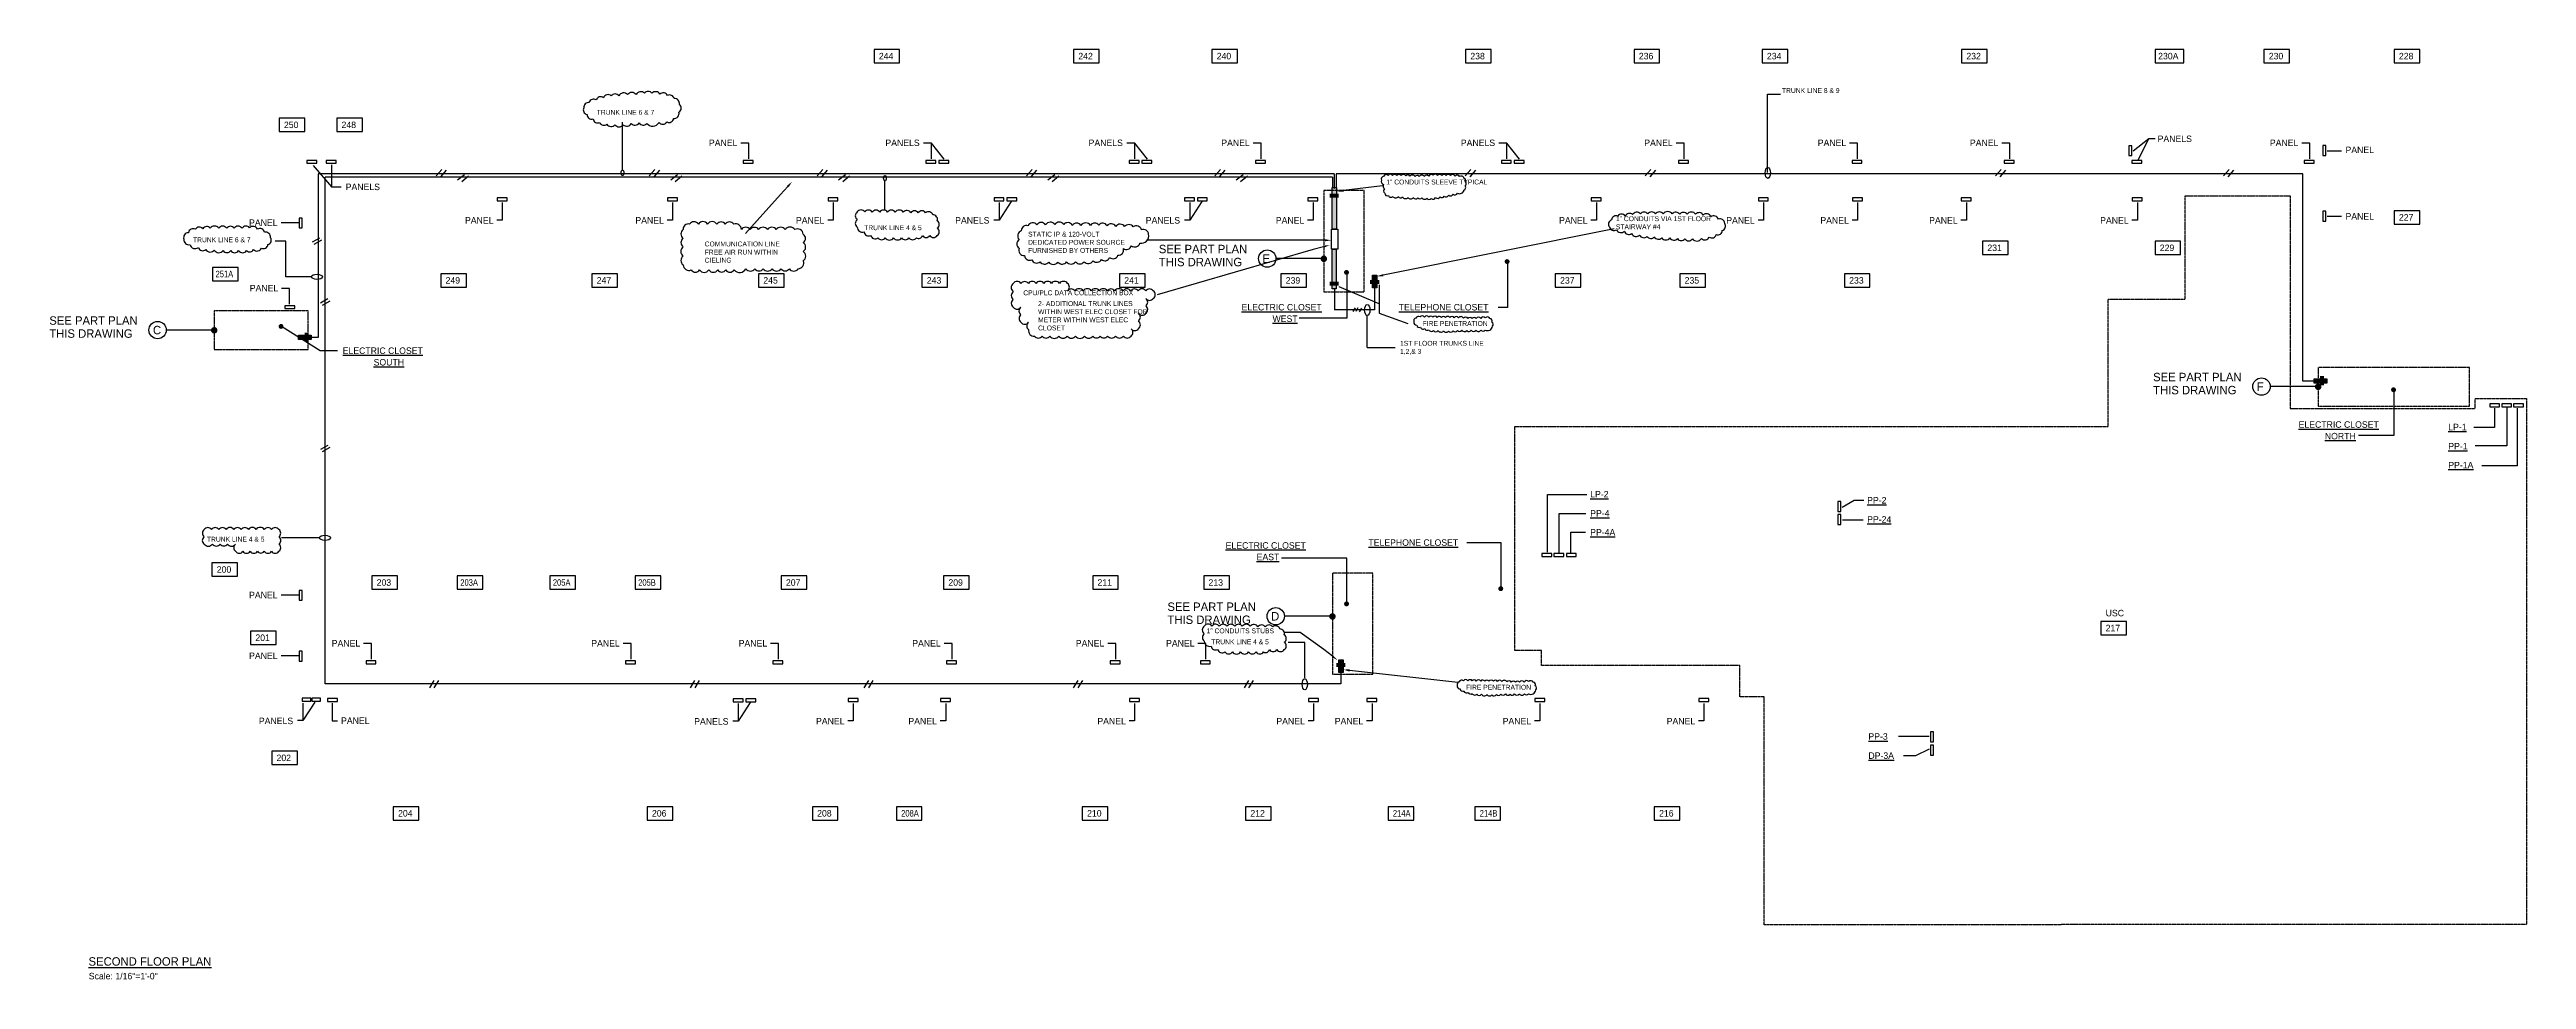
# Model space of a CAD drawing. Header units: inches. Extents: x 6906 to 14988, y -851 to 13048.
# Drawn here: x 7130 to 13230, y 4940 to 7231 of the extents above; entities that cross this region are included whole.
import ezdxf

# ---------------------------------------------------------------- set-up
doc = ezdxf.new("R2010")
doc.units = ezdxf.units.IN
doc.header["$MEASUREMENT"] = 0
doc.linetypes.add('CENTER2', pattern=[1.125, 0.75, -0.125, 0.125, -0.125])
for name, color, linetype in [('Conduit Stubbs', 30, 'Continuous'), ('E-TEXT', 7, 'Continuous'), ('Free Air Comm.', 3, 'Continuous'), ('TEXT', 1, 'Continuous')]:
    doc.layers.add(name, color=color, linetype=linetype)
doc.styles.add('SASBO', font='SASBO', dxfattribs={"height": 3})
doc.dimstyles.get("Standard").update_dxf_attribs({"dimtxt": 0.18, "dimasz": 0.18, "dimexe": 0.18, "dimexo": 0.0625, "dimgap": 0.09, "dimtad": 0, "dimtih": 1, "dimtoh": 1, "dimdec": 4, "dimzin": 0, "dimdsep": 46, "dimtxsty": 'Standard', "dimcen": 0.09, "dimadec": 0, "dimazin": 0, "dimtfac": 1, "dimtdec": 4, "dimtofl": 0, "dimtmove": 0, "dimatfit": 3, "dimfxl": 0, "dimtolj": 1, "dimtzin": 0, "dimarcsym": 0})

msp = doc.modelspace()

# ---------------------------------------------------------------- texts
at = {"char_height": 12, "attachment_point": 1}
for s, insert, width in [('TRUNK LINE 6 & 7', (8477.3, 7082.3), 206.125), ('TRUNK LINE 8 & 9', (11396.3, 7136), 206.125), ('1" CONDUITS SLEEVE TYPICAL', (10421.7, 6910.7), 263.875), ('TRUNK LINE 4 & 5', (9136, 6798.1), 206.125), ('STATIC IP & 120-VOLT DEDICATED POWER SOURCE\\PFURNISHED BY OTHERS', (9539.6, 6782.2), 263.875), ('1" CONDUITS VIA 1ST FLOOR\\PSTAIRWAY #4', (10987.3, 6820.3), 263.875), ('TRUNK LINE 6 & 7', (7483.1, 6768.3), 206.125), ('COMMUNICATION LINE \\PFREE AIR RUN WITHIN\\PCIELING', (8743.2, 6758.1), 263.875), ('CPU/PLC DATA COLLECTION BOX', (9527.9, 6637.8), 315.223), ('2- ADDITIONAL TRUNK LINES WITHIN WEST ELEC CLOSET FOR METER WITHIN WEST ELEC  CLOSET', (9564.3, 6611.2), 263.875), ('FIRE PENETRATION', (10511.4, 6562.1), 220.745), ('1ST FLOOR TRUNKS LINE 1,2,& 3', (10455.7, 6513.4), 206.125), ('TRUNK LINE 4 & 5', (7517.3, 6030.8), 206.125), ('1" CONDUITS STUBS', (9979.2, 5805.1), 220.745), ('TRUNK LINE 4 & 5', (9990.8, 5778.1), 206.125), ('FIRE PENETRATION', (10618.2, 5666.2), 220.745)]:
    msp.add_mtext(s, dxfattribs=dict(at, insert=insert, width=width))
at = {"layer": 'E-TEXT'}
for s, p in [('244', (9172.2, 7206.8)), ('242', (9663.4, 7206.8)), ('240', (10004.2, 7206.8)), ('238', (10628.8, 7206.8)), ('236', (11043.8, 7206.8)), ('234', (11359.2, 7206.8)), ('232', (11850.4, 7206.8)), ('230A', (12322.8, 7206.8)), ('230', (12595.2, 7206.8)), ('228', (12915.7, 7206.8)), ('250', (7707, 7037.5)), ('248', (7848.9, 7037.5)), ('PANELS', (12321.5, 7003.1)), ('PANEL', (8753.7, 6993.2)), ('PANELS', (9188.3, 6993.2)), ('PANELS', (9688.7, 6993.2)), ('PANEL', (10015.5, 6993.2)), ('PANELS', (10605.4, 6993.2)), ('PANEL', (11057.2, 6993.2)), ('PANEL', (11484.5, 6993.2)), ('PANEL', (11859.2, 6993.2)), ('PANEL', (12597.9, 6993.2)), ('PANEL', (12784.2, 6975.8)), ('PANELS', (7859.1, 6884.7)), ('PANEL', (7621.2, 6796.5)), ('PANEL', (8152.9, 6802.3)), ('PANEL', (8572.5, 6802.3)), ('PANEL', (8968, 6802.3)), ('PANELS', (9360.1, 6802.3)), ('PANELS', (9829.5, 6802.3)), ('PANEL', (10149.8, 6802.3)), ('PANEL', (10847.4, 6802.3)), ('PANEL', (11259.1, 6802.3)), ('PANEL', (11490.8, 6802.3)), ('PANEL', (11758.8, 6802.3)), ('PANEL', (12179.9, 6802.3)), ('PANEL', (12784.2, 6812.1)), ('227', (12915.7, 6809.6)), ('231', (11902.2, 6734.6)), ('229', (12326.8, 6734.6)), ('PANEL', (7622.9, 6635.3)), ('249', (8105.1, 6654.4)), ('247', (8477.3, 6654.4)), ('245', (8887.6, 6654.4)), ('243', (9290.2, 6654.4)), ('241', (9776.4, 6654.4)), ('239', (10174.2, 6654.4)), ('237', (10849.9, 6654.4)), ('235', (11156.6, 6654.4)), ('233', (11561.8, 6654.4)), ('%%UELECTRIC CLOSET', (10065.4, 6588.3)), ('%%UTELEPHONE CLOSET', (10452.4, 6588.3)), ('%%UWEST', (10141.7, 6559.9)), ('%%UELECTRIC CLOSET', (7851.7, 6481.2)), ('%%USOUTH', (7927.9, 6452.7)), ('%%UELECTRIC CLOSET', (12668.7, 6299.3)), ('%%UNORTH', (12733.3, 6270.8)), ('%%ULP-1', (13037.3, 6293.2)), ('%%UPP-1', (13037.3, 6245.9)), ('%%UPP-1A', (13037.3, 6199.4)), ('%%ULP-2', (10924, 6127.7)), ('%%UPP-2', (11606.1, 6112.8)), ('%%UPP-4', (10924, 6080.5)), ('%%UPP-4A', (10924, 6033.9)), ('%%UPP-24', (11606.1, 6065.6)), ('%%UELECTRIC CLOSET', (10026.2, 6001.5)), ('%%UEAST', (10102.5, 5973)), ('%%UTELEPHONE CLOSET', (10377.8, 6008.6)), ('200', (7541.6, 5942.3)), ('203', (7935.4, 5910.2)), ('207', (8943.3, 5910.2)), ('209', (9343.4, 5910.2)), ('211', (9710.6, 5910.2)), ('213', (9984.1, 5910.2)), ('PANEL', (7621.2, 5879.4)), ('217', (12193.5, 5798)), ('USC', (12193.5, 5834.9)), ('PANEL', (7621.2, 5729.8)), ('201', (7636.7, 5774.2)), ('PANEL', (7824.8, 5760.5)), ('PANEL', (8463.9, 5760.5)), ('PANEL', (8826.9, 5760.5)), ('PANEL', (9254.4, 5760.5)), ('PANEL', (9657.2, 5760.5)), ('PANEL', (9879.5, 5760.5)), ('PANELS', (7645.3, 5569.3)), ('PANEL', (7847.7, 5569.9)), ('PANELS', (8717.4, 5568.1)), ('PANEL', (9017.4, 5568.8)), ('PANEL', (9244.9, 5568.8)), ('PANEL', (9710.2, 5568.8)), ('PANEL', (10151.1, 5568.8)), ('PANEL', (10295, 5568.8)), ('PANEL', (10708.4, 5568.8)), ('PANEL', (11112.4, 5568.8)), ('202', (7688.8, 5478.3)), ('%%UPP-3', (11609.2, 5531)), ('%%UDP-3A', (11609.2, 5483.8)), ('204', (7988.1, 5341.7)), ('206', (8613.4, 5341.7)), ('208', (9020.2, 5341.7)), ('210', (9685, 5341.7)), ('212', (10087.1, 5341.7)), ('216', (11093.7, 5341.7)), ('Scale: 1/16"=1\'-0"', (7226.4, 4940.7))]:
    msp.add_text(s, height=16, dxfattribs=at).set_placement(p)
at = {"layer": 'E-TEXT', "color": 6, "style": 'SASBO'}
for s, height, p in [('THIS DRAWING', 20.769, (9861.7, 6697.1)), ('SEE PART PLAN ', 20.769, (9861.7, 6729.2)), ('E', 20.8, (10117, 6705.6)), ('THIS DRAWING', 20.769, (7129.1, 6521)), ('SEE PART PLAN ', 20.769, (7129.1, 6553.1)), ('C', 20.8, (7384.4, 6529.5)), ('SEE PART PLAN ', 20.769, (12310.4, 6413.9)), ('F', 20.8, (12565.7, 6390.3)), ('THIS DRAWING', 20.769, (12310.4, 6381.7)), ('SEE PART PLAN ', 20.769, (9882.9, 5848.2)), ('THIS DRAWING', 20.769, (9882.9, 5816.1)), ('D', 20.8, (10138.2, 5824.6)), ('%%USECOND FLOOR PLAN', 20.769, (7225.8, 4974.4))]:
    msp.add_text(s, height=height, dxfattribs=at).set_placement(p)
at = {"layer": 'E-TEXT', "width": 0.8}
for s, p in [('251A', (7538.6, 6670.1)), ('203A', (8141.4, 5910.2)), ('205A', (8369.3, 5910.2)), ('205B', (8579.5, 5910.2)), ('208A', (9227.1, 5341.7)), ('214A', (10438.1, 5341.7)), ('214B', (10652, 5341.7))]:
    msp.add_text(s, height=16, dxfattribs=at).set_placement(p)

# ---------------------------------------------------------------- hatches: boundary and pattern name
at = {"layer": 'Conduit Stubbs'}
for points in [[(10288.5, 6891.4), (10299.1, 6891.4), (10299.1, 6788.7), (10288.5, 6788.7)], [(10298.8, 6641.6), (10288.4, 6641.6), (10288.4, 6739), (10298.8, 6739)], [(10388, 6643.7), (10388, 6675.2), (10398.3, 6675.2), (10398.3, 6643.7)], [(7742.5, 6527.2), (7774, 6527.2), (7774, 6516.9), (7742.5, 6516.9)], [(12706.9, 6419.6), (12738.4, 6419.6), (12738.4, 6409.3), (12706.9, 6409.3)], [(10305, 5696.3), (10305, 5727.8), (10315.3, 5727.8), (10315.3, 5696.3)]]:
    msp.add_hatch(color=30, dxfattribs=at).paths.add_polyline_path(points)

# ---------------------------------------------------------------- linework, layer by layer
for p, q in [((11360.9, 6927.7), (11360.9, 7121.4)), ((11360.9, 7121.4), (11392.3, 7121.4)), ((8540.6, 6935.5), (8540.6, 7052.2)), ((8095.7, 6935.6), (8081.6, 6919.5)), ((8106.8, 6933.7), (8092.7, 6917.5)), ((8134.7, 6910), (8151.4, 6923.5)), ((8145.3, 6906.2), (8161.9, 6919.8)), ((8620.6, 6935.6), (8606.5, 6919.5)), ((8631.7, 6933.7), (8617.6, 6917.5)), ((8659.6, 6910), (8676.3, 6923.5)), ((8670.2, 6906.2), (8686.8, 6919.8)), ((9034, 6935.6), (9019.9, 6919.5)), ((9045, 6933.7), (9030.9, 6917.5)), ((9073, 6910), (9089.6, 6923.5)), ((9083.6, 6906.2), (9100.2, 6919.8)), ((9186.9, 6835.2), (9186.9, 6908.1)), ((9549.6, 6935.6), (9535.5, 6919.5)), ((9560.6, 6933.7), (9546.5, 6917.5)), ((9588.6, 6910), (9605.2, 6923.5)), ((9599.1, 6906.2), (9615.8, 6919.8)), ((10013.5, 6935.6), (9999.4, 6919.5)), ((10024.6, 6933.7), (10010.5, 6917.5)), ((10052.5, 6910), (10069.2, 6923.5)), ((10063.1, 6906.2), (10079.7, 6919.8)), ((10412.4, 6895.3), (10316.7, 6883.6)), ((10630.3, 6935.6), (10616.2, 6919.5)), ((10641.4, 6933.7), (10627.3, 6917.5)), ((11073.6, 6935.6), (11059.5, 6919.5)), ((11084.7, 6933.7), (11070.6, 6917.5)), ((11936, 6935.6), (11921.9, 6919.5)), ((11947, 6933.7), (11932.9, 6917.5)), ((12497.6, 6935.6), (12483.5, 6919.5)), ((12508.7, 6933.7), (12494.6, 6917.5)), ((10983.3, 6789.5), (10413.8, 6675)), ((7711.7, 6759.2), (7685.7, 6759.2)), ((7711.7, 6671.4), (7711.7, 6759.2)), ((7795, 6766.6), (7776.3, 6756.2)), ((7799.4, 6761.1), (7780.6, 6750.7)), ((7775, 6671.4), (7711.7, 6671.4)), ((7815.5, 6616.8), (7796.7, 6606.3)), ((7819.8, 6611.2), (7801.1, 6600.8)), ((10344.8, 6594.7), (10339.5, 6585.9)), ((10352.1, 6594.5), (10346.8, 6585.7)), ((10360.8, 6594), (10355.4, 6585.2)), ((10374.6, 6497), (10374.6, 6575.9)), ((10374.6, 6497), (10443.9, 6497)), ((7815.5, 6256), (7796.7, 6245.5)), ((7819.8, 6250.4), (7801.1, 6240)), ((7794.6, 6028), (7700.6, 6028)), ((10210, 5794.7), (10171.8, 5794.7)), ((10221, 5770.3), (10180.5, 5770.3)), ((10221, 5682.5), (10221, 5770.3)), ((8076.3, 5677.1), (8065.1, 5658.8)), ((8087.5, 5677.1), (8076.3, 5658.8)), ((8718.5, 5677.1), (8707.4, 5658.8)), ((8729.7, 5677.1), (8718.6, 5658.8)), ((9146.3, 5677.1), (9135.1, 5658.8)), ((9157.5, 5677.1), (9146.3, 5658.8)), ((9662.1, 5677.1), (9651, 5658.8)), ((9673.3, 5677.1), (9662.2, 5658.8)), ((10082.7, 5677.1), (10071.6, 5658.8)), ((10093.9, 5677.1), (10082.8, 5658.8)), ((10598.2, 5672.1), (10331.2, 5701.5))]:
    msp.add_line(p, q)
for points in [[(8630.8, 7051.4, 0.520567), (8650.4, 7052.5, 0.520567), (8666.8, 7061.2, 0.520567), (8679.8, 7076.4, 0.520567), (8680.9, 7096, 0.520567), (8667.9, 7110.1, 0.520567), (8651.5, 7117.7, 0.520567), (8633, 7121, 0.520567), (8613.4, 7123.2, 0.520567), (8594.9, 7123.2, 0.520567), (8574.2, 7119.9, 0.520567), (8553.5, 7119.9, 0.520567), (8531.8, 7116.7, 0.520567), (8513.3, 7116.7, 0.520567), (8493.7, 7112.3, 0.520567), (8476.2, 7106.9, 0.520567), (8458.8, 7100.3, 0.520567), (8445.7, 7087.3, 0.520567), (8453.4, 7071, 0.520567), (8468.6, 7060.1, 0.520567), (8484.9, 7051.4, 0.520567), (8502.4, 7047, 0.520567), (8522, 7045.9, 0.520567), (8542.6, 7045.9, 0.520567), (8562.2, 7049.2, 0.520567), (8581.8, 7050.3, 0.520567), (8600.4, 7049.2, 0.520567)], [(10613.2, 6884.9, 0.520567), (10616.2, 6894.9, 0.520567), (10616.5, 6904.5, 0.520567), (10613.2, 6913.8, 0.520567), (10602.4, 6918.3, 0.520567), (10591.6, 6919.4, 0.520567), (10580.1, 6920.5, 0.520567), (10569.7, 6920.9, 0.520567), (10558.6, 6920.5, 0.520567), (10547.8, 6920.9, 0.520567), (10537, 6921.2, 0.520567), (10526.3, 6919.4, 0.520567), (10515.1, 6918.6, 0.520567), (10502.9, 6918.6, 0.520567), (10492.8, 6918.3, 0.520567), (10480.2, 6919, 0.520567), (10469.8, 6920.1, 0.520567), (10458.7, 6920.5, 0.520567), (10447.9, 6920.5, 0.520567), (10437.1, 6920.9, 0.520567), (10426.7, 6920.9, 0.520567), (10415.6, 6919, 0.520567), (10410.4, 6909, 0.520567), (10415.2, 6898.6, 0.520567), (10417.8, 6888.2, 0.520567), (10418.2, 6877.1, 0.520567), (10427.1, 6871.1, 0.520567), (10438.6, 6868.9, 0.520567), (10451.2, 6868.9, 0.520567), (10461.6, 6867.8, 0.520567), (10475.4, 6866.7, 0.520567), (10488.4, 6866.3, 0.520567), (10499.5, 6865.6, 0.520567), (10509.6, 6865.6, 0.520567), (10521.8, 6864.8, 0.520567), (10532.6, 6864.1, 0.520567), (10543.4, 6866.3, 0.520567), (10554.5, 6867.8, 0.520567), (10564.5, 6869.7, 0.520567), (10575.7, 6872.6, 0.520567), (10586.4, 6874.8, 0.520567), (10597.2, 6877.1, 0.520567)], [(9279.6, 6772.8, 0.520567), (9297.8, 6772.8, 0.520567), (9316, 6772.8, 0.520567), (9316, 6791, 0.520567), (9316, 6809.2, 0.520567), (9305.1, 6823.7, 0.520567), (9287.4, 6828.9, 0.520567), (9269.2, 6828.9, 0.520567), (9251, 6828.9, 0.520567), (9232.3, 6830.5, 0.520567), (9212.5, 6830.5, 0.520567), (9193.8, 6830.5, 0.520567), (9174.6, 6830.5, 0.520567), (9155.9, 6830.5, 0.520567), (9137.7, 6831, 0.520567), (9118.9, 6831, 0.520567), (9118.9, 6811.8, 0.520567), (9118.9, 6793.6, 0.520567), (9135.6, 6781.7, 0.520567), (9151.7, 6773.3, 0.520567), (9169.9, 6767.1, 0.520567), (9188.1, 6767.1, 0.520567), (9208.4, 6767.1, 0.520567), (9228.1, 6767.1, 0.520567), (9246.3, 6767.1, 0.520567), (9264.5, 6767.1, 0.520567)], [(7632.2, 6738.2, 0.520567), (7651.8, 6741.8, 0.520567), (7667.7, 6750.4, 0.520567), (7673.9, 6767.5, 0.520567), (7659.2, 6781, 0.520567), (7642, 6788.3, 0.520567), (7622.4, 6792, 0.520567), (7604, 6790.8, 0.520567), (7584.4, 6790.8, 0.520567), (7566.1, 6790.8, 0.520567), (7546.5, 6790.8, 0.520567), (7525.7, 6790.8, 0.520567), (7507.3, 6789.6, 0.520567), (7488.9, 6788.3, 0.520567), (7471.8, 6779.8, 0.520567), (7460.7, 6763.9, 0.520567), (7475.4, 6750.4, 0.520567), (7496.3, 6743.1, 0.520567), (7514.6, 6738.2, 0.520567), (7535.5, 6737, 0.520567), (7557.5, 6735.7, 0.520567), (7575.9, 6735.7, 0.520567), (7595.5, 6735.7, 0.520567), (7615.1, 6735.7, 0.520567)], [(8844.9, 6691.1, 0.520567), (8866.7, 6691.1, 0.520567), (8887.5, 6691.1, 0.520567), (8909.3, 6691.1, 0.520567), (8931.1, 6691.1, 0.520567), (8951.8, 6691.1, 0.520567), (8973.6, 6691.1, 0.520567), (8986.1, 6710.8, 0.520567), (8986.1, 6733.6, 0.520567), (8986.1, 6755.4, 0.520567), (8986.1, 6776.2, 0.520567), (8965.3, 6787.6, 0.520567), (8941.4, 6787.6, 0.520567), (8919.6, 6787.6, 0.520567), (8897.8, 6787.6, 0.520567), (8876, 6787.6, 0.520567), (8855.3, 6787.6, 0.520567), (8833.5, 6787.6, 0.520567), (8814.8, 6801.1, 0.520567), (8794, 6801.1, 0.520567), (8773.3, 6801.1, 0.520567), (8750.4, 6801.1, 0.520567), (8727.6, 6801.1, 0.520567), (8705.8, 6801.1, 0.520567), (8690.2, 6787.6, 0.520567), (8690.2, 6765.8, 0.520567), (8690.2, 6745.1, 0.520567), (8690.2, 6722.2, 0.520567), (8690.2, 6700.5, 0.520567), (8709.9, 6688, 0.520567), (8730.7, 6688, 0.520567), (8753.5, 6688, 0.520567), (8775.3, 6688, 0.520567), (8795.1, 6688, 0.520567), (8815.8, 6688, 0.520567)], [(9836.4, 6775.9, 0.520567), (9836.4, 6775.9, 0.520567), (9819.1, 6786.9, 0.520567), (9798.7, 6794, 0.520567), (9777.5, 6794.7, 0.520567), (9755.5, 6795.5, 0.520567), (9734.2, 6797.1, 0.520567), (9713.8, 6798.7, 0.520567), (9693.4, 6797.9, 0.520567), (9669.8, 6797.9, 0.520567), (9648.6, 6797.9, 0.520567), (9627.4, 6800.2, 0.520567), (9605.4, 6800.2, 0.520567), (9582.6, 6799.5, 0.520567), (9561.4, 6799.5, 0.520567), (9539.4, 6797.1, 0.520567), (9522.9, 6784.5, 0.520567), (9517.4, 6762.6, 0.520567), (9517.4, 6741.4, 0.520567), (9530.7, 6723.3, 0.520567), (9548.8, 6713.1, 0.520567), (9569.2, 6708.4, 0.520567), (9590.5, 6707.6, 0.520567), (9613.2, 6707.6, 0.520567), (9634.5, 6708.4, 0.520567), (9656.5, 6708.4, 0.520567), (9677.7, 6708.4, 0.520567), (9699.7, 6710.7, 0.520567), (9720.1, 6713.9, 0.520567), (9740.5, 6718.6, 0.520567), (9761, 6724.1, 0.520567), (9774.3, 6740.6, 0.520567), (9794, 6747.6, 0.520567), (9815.2, 6753.9, 0.520567), (9836.4, 6775.9)], [(11234.5, 6775, 0.520567), (11249.2, 6785.4, 0.520567), (11255.3, 6802.7, 0.520567), (11239.7, 6813.1, 0.520567), (11221.5, 6819.1, 0.520567), (11202.4, 6823.4, 0.520567), (11183.4, 6825.2, 0.520567), (11162.6, 6825.2, 0.520567), (11144.4, 6825.2, 0.520567), (11126.3, 6826, 0.520567), (11103.7, 6826, 0.520567), (11084.7, 6826, 0.520567), (11065.7, 6826, 0.520567), (11047.5, 6826, 0.520567), (11028.4, 6824.3, 0.520567), (11010.2, 6820.8, 0.520567), (10992.1, 6820.8, 0.520567), (10976.5, 6811.3, 0.520567), (10971.3, 6794, 0.520567), (10988.6, 6787.1, 0.520567), (11008.5, 6783.6, 0.520567), (11025.8, 6777.6, 0.520567), (11045.7, 6774.1, 0.520567), (11063.9, 6770.7, 0.520567), (11082.1, 6769.8, 0.520567), (11100.3, 6767.2, 0.520567), (11120.2, 6767.2, 0.520567), (11139.2, 6765.5, 0.520567), (11157.4, 6764.6, 0.520567), (11175.6, 6764.6, 0.520567), (11198.1, 6765.5, 0.520567), (11217.2, 6768.9, 0.520567)], [(9555.4, 6525.3, 0.520567), (9574.3, 6525.3, 0.520567), (9593.3, 6525.3, 0.520567), (9615.4, 6525.3, 0.520567), (9636, 6525.3, 0.520567), (9656.5, 6525.3, 0.520567), (9678.6, 6525.3, 0.520567), (9699.2, 6525.3, 0.520567), (9717.4, 6525.3, 0.520567), (9735.5, 6525.3, 0.520567), (9755.3, 6525.3, 0.520567), (9774.3, 6525.3, 0.520567), (9793.2, 6525.3, 0.520567), (9793.2, 6543.4, 0.520567), (9811.4, 6543.4, 0.520567), (9811.4, 6562.4, 0.520567), (9811.4, 6581.3, 0.520567), (9829.6, 6581.3, 0.520567), (9829.6, 6599.5, 0.520567), (9829.6, 6617.7, 0.520567), (9847.8, 6617.7, 0.520567), (9847.8, 6636.6, 0.520567), (9829.6, 6636.6, 0.520567), (9810.6, 6636.6, 0.520567), (9792.4, 6636.6, 0.520567), (9773.5, 6636.6, 0.520567), (9752.9, 6636.6, 0.520567), (9734.8, 6636.6, 0.520567), (9715, 6636.6, 0.520567), (9695.2, 6636.6, 0.520567), (9675.5, 6636.6, 0.520567), (9654.9, 6636.6, 0.520567), (9636.8, 6636.6, 0.520567), (9636.8, 6654.8, 0.520567), (9617, 6654.8, 0.520567), (9597.2, 6654.8, 0.520567), (9578.3, 6654.8, 0.520567), (9559.3, 6654.8, 0.520567), (9540.3, 6654.8, 0.520567), (9522.2, 6654.8, 0.520567), (9503.2, 6654.8, 0.520567), (9503.2, 6634.3, 0.520567), (9503.2, 6615.3, 0.520567), (9503.2, 6596.4, 0.520567), (9522.2, 6596.4, 0.520567), (9522.2, 6577.4, 0.520567), (9522.2, 6559.2, 0.520567), (9541.1, 6559.2, 0.520567), (9541.1, 6541.1, 0.520567)], [(10683.4, 6549.5, 0.520567), (10681.9, 6559.6, 0.520567), (10677.1, 6568.7, 0.520567), (10665.7, 6569.9, 0.520567), (10654.4, 6568.9, 0.520567), (10643.3, 6568.4, 0.520567), (10633.2, 6568.4, 0.520567), (10622.9, 6568.4, 0.520567), (10611.8, 6569.4, 0.520567), (10599.7, 6570.4, 0.520567), (10589.3, 6570.4, 0.520567), (10578.7, 6570.9, 0.520567), (10567.6, 6570.9, 0.520567), (10557.6, 6570.9, 0.520567), (10547.5, 6571.2, 0.520567), (10536.6, 6571.4, 0.520567), (10526.8, 6571.9, 0.520567), (10516.2, 6571.9, 0.520567), (10504.9, 6572.2, 0.520567), (10494.8, 6569.4, 0.520567), (10490, 6560.4, 0.520567), (10496.8, 6552, 0.520567), (10506.4, 6546.8, 0.520567), (10516.7, 6543.5, 0.520567), (10526.8, 6540.7, 0.520567), (10538.4, 6538.9, 0.520567), (10549.5, 6538.7, 0.520567), (10562.9, 6538.2, 0.520567), (10575, 6537.2, 0.520567), (10586.3, 6538.2, 0.520567), (10597.1, 6538.9, 0.520567), (10608.2, 6539.7, 0.520567), (10619.8, 6538.7, 0.520567), (10630.9, 6539.7, 0.520567), (10642.8, 6539.5, 0.520567), (10655.1, 6540, 0.520567), (10665.2, 6540, 0.520567)], [(7658.7, 5995, 0.520567), (7676.6, 5995, 0.520567), (7694.6, 5995, 0.520567), (7694.6, 6012.9, 0.520567), (7694.6, 6030.9, 0.520567), (7694.6, 6048.8, 0.520567), (7676.6, 6048.8, 0.520567), (7658.7, 6048.8, 0.520567), (7638.5, 6048.8, 0.520567), (7619.5, 6048.8, 0.520567), (7601.5, 6048.8, 0.520567), (7583.6, 6048.8, 0.520567), (7564.5, 6048.8, 0.520567), (7546.6, 6048.8, 0.520567), (7528.7, 6048.8, 0.520567), (7510.7, 6048.8, 0.520567), (7510.7, 6030.9, 0.520567), (7510.7, 6012.9, 0.520567), (7530.9, 6012.9, 0.520567), (7550, 6012.9, 0.520567), (7567.9, 6012.9, 0.520567), (7588.1, 6012.9, 0.520567), (7588.1, 5995, 0.520567), (7606, 5995, 0.520567), (7623.9, 5995, 0.520567), (7641.9, 5995, 0.520567)], [(10134.3, 5752.8, 0.520567), (10152.5, 5752.8, 0.520567), (10170.7, 5752.8, 0.520567), (10170.7, 5771, 0.520567), (10170.7, 5789.1, 0.520567), (10159.8, 5803.7, 0.520567), (10142.1, 5808.9, 0.520567), (10123.9, 5808.9, 0.520567), (10105.7, 5808.9, 0.520567), (10087, 5810.4, 0.520567), (10067.3, 5810.4, 0.520567), (10048.6, 5810.4, 0.520567), (10029.3, 5810.4, 0.520567), (10010.6, 5810.4, 0.520567), (9992.4, 5811, 0.520567), (9973.7, 5811, 0.520567), (9973.7, 5791.7, 0.520567), (9973.7, 5773.6, 0.520567), (9990.3, 5761.6, 0.520567), (10006.5, 5753.3, 0.520567), (10024.6, 5747.1, 0.520567), (10042.8, 5747.1, 0.520567), (10063.1, 5747.1, 0.520567), (10082.9, 5747.1, 0.520567), (10101.1, 5747.1, 0.520567), (10119.3, 5747.1, 0.520567)], [(10790.2, 5653.7, 0.520567), (10788.7, 5663.8, 0.520567), (10783.9, 5672.8, 0.520567), (10772.5, 5674.1, 0.520567), (10761.2, 5673.1, 0.520567), (10750.1, 5672.6, 0.520567), (10740, 5672.6, 0.520567), (10729.7, 5672.6, 0.520567), (10718.6, 5673.6, 0.520567), (10706.5, 5674.6, 0.520567), (10696.1, 5674.6, 0.520567), (10685.6, 5675.1, 0.520567), (10674.5, 5675.1, 0.520567), (10664.4, 5675.1, 0.520567), (10654.3, 5675.4, 0.520567), (10643.5, 5675.6, 0.520567), (10633.6, 5676.1, 0.520567), (10623, 5676.1, 0.520567), (10611.7, 5676.4, 0.520567), (10601.6, 5673.6, 0.520567), (10596.8, 5664.5, 0.520567), (10603.6, 5656.2, 0.520567), (10613.2, 5650.9, 0.520567), (10623.5, 5647.6, 0.520567), (10633.6, 5644.9, 0.520567), (10645.2, 5643.1, 0.520567), (10656.3, 5642.9, 0.520567), (10669.7, 5642.4, 0.520567), (10681.8, 5641.4, 0.520567), (10693.1, 5642.4, 0.520567), (10704, 5643.1, 0.520567), (10715.1, 5643.9, 0.520567), (10726.7, 5642.9, 0.520567), (10737.8, 5643.9, 0.520567), (10749.6, 5643.6, 0.520567), (10762, 5644.1, 0.520567), (10772, 5644.1, 0.520567)]]:
    msp.add_lwpolyline(points, format="xyb", close=True)
for points in [[(7763.7, 6950.7), (7788.2, 6950.7), (7788.2, 6958), (7763.7, 6958)], [(7811.3, 6950.7), (7835.8, 6950.7), (7835.8, 6958), (7811.3, 6958)], [(8838.1, 6950.7), (8862.6, 6950.7), (8862.6, 6958), (8838.1, 6958)], [(9288.2, 6950.7), (9312.6, 6950.7), (9312.6, 6958), (9288.2, 6958)], [(9319.6, 6950.7), (9344.1, 6950.7), (9344.1, 6958), (9319.6, 6958)], [(9788.5, 6950.7), (9812.9, 6950.7), (9812.9, 6958), (9788.5, 6958)], [(9820, 6950.7), (9844.4, 6950.7), (9844.4, 6958), (9820, 6958)], [(10100, 6950.7), (10124.5, 6950.7), (10124.5, 6958), (10100, 6958)], [(10705.2, 6950.7), (10729.7, 6950.7), (10729.7, 6958), (10705.2, 6958)], [(10736.7, 6950.7), (10761.2, 6950.7), (10761.2, 6958), (10736.7, 6958)], [(11141.7, 6950.7), (11166.1, 6950.7), (11166.1, 6958), (11141.7, 6958)], [(11568.9, 6950.7), (11593.4, 6950.7), (11593.4, 6958), (11568.9, 6958)], [(11943.7, 6950.7), (11968.2, 6950.7), (11968.2, 6958), (11943.7, 6958)], [(12250.6, 6994.2), (12250.6, 6969.8), (12258, 6969.8), (12258, 6994.2)], [(12258.3, 6950.7), (12282.7, 6950.7), (12282.7, 6958), (12258.3, 6958)], [(12682.4, 6950.7), (12706.8, 6950.7), (12706.8, 6958), (12682.4, 6958)], [(12728.5, 6994.3), (12728.5, 6969.8), (12735.8, 6969.8), (12735.8, 6994.3)], [(8232, 6858.6), (8256.4, 6858.6), (8256.4, 6865.9), (8232, 6865.9)], [(8651.5, 6858.6), (8676, 6858.6), (8676, 6865.9), (8651.5, 6865.9)], [(9047.1, 6858.6), (9071.5, 6858.6), (9071.5, 6865.9), (9047.1, 6865.9)], [(9455.8, 6858.6), (9480.2, 6858.6), (9480.2, 6865.9), (9455.8, 6865.9)], [(9487.3, 6858.6), (9511.7, 6858.6), (9511.7, 6865.9), (9487.3, 6865.9)], [(9925.2, 6858.6), (9949.7, 6858.6), (9949.7, 6865.9), (9925.2, 6865.9)], [(9956.7, 6858.6), (9981.1, 6858.6), (9981.1, 6865.9), (9956.7, 6865.9)], [(10228.8, 6858.6), (10253.3, 6858.6), (10253.3, 6865.9), (10228.8, 6865.9)], [(10926.4, 6858.6), (10950.9, 6858.6), (10950.9, 6865.9), (10926.4, 6865.9)], [(11338.2, 6858.6), (11362.7, 6858.6), (11362.7, 6865.9), (11338.2, 6865.9)], [(11569.9, 6858.6), (11594.4, 6858.6), (11594.4, 6865.9), (11569.9, 6865.9)], [(11837.8, 6858.6), (11862.3, 6858.6), (11862.3, 6865.9), (11837.8, 6865.9)], [(12258.9, 6858.6), (12283.4, 6858.6), (12283.4, 6865.9), (12258.9, 6865.9)], [(12728.5, 6833), (12728.5, 6808.5), (12735.8, 6808.5), (12735.8, 6833)], [(7744.2, 6816), (7744.2, 6791.5), (7751.6, 6791.5), (7751.6, 6816)], [(10287.1, 6788.6), (10302.6, 6788.6), (10302.6, 6739.1), (10287.1, 6739.1)], [(7709.5, 6592.8), (7733.9, 6592.8), (7733.9, 6600.1), (7709.5, 6600.1)], [(13139.3, 6351), (13163.7, 6351), (13163.7, 6358.3), (13139.3, 6358.3)], [(13168.8, 6351), (13193.2, 6351), (13193.2, 6358.3), (13168.8, 6358.3)], [(13198.3, 6351), (13222.7, 6351), (13222.7, 6358.3), (13198.3, 6358.3)], [(11534, 6117.8), (11534, 6093.3), (11541.3, 6093.3), (11541.3, 6117.8)], [(11534, 6085.6), (11534, 6061.1), (11541.3, 6061.1), (11541.3, 6085.6)], [(10804.8, 5982.3), (10829.2, 5982.3), (10829.2, 5989.7), (10804.8, 5989.7)], [(10834.7, 5982.3), (10859.1, 5982.3), (10859.1, 5989.7), (10834.7, 5989.7)], [(10865.4, 5982.3), (10889.8, 5982.3), (10889.8, 5989.7), (10865.4, 5989.7)], [(7744.2, 5898.9), (7744.2, 5874.4), (7751.6, 5874.4), (7751.6, 5898.9)], [(7744.2, 5749.3), (7744.2, 5724.8), (7751.6, 5724.8), (7751.6, 5749.3)], [(7909.2, 5718), (7933.7, 5718), (7933.7, 5725.3), (7909.2, 5725.3)], [(8548.3, 5718), (8572.8, 5718), (8572.8, 5725.3), (8548.3, 5725.3)], [(8911.4, 5718), (8935.8, 5718), (8935.8, 5725.3), (8911.4, 5725.3)], [(9338.8, 5718), (9363.3, 5718), (9363.3, 5725.3), (9338.8, 5725.3)], [(9741.7, 5718), (9766.2, 5718), (9766.2, 5725.3), (9741.7, 5725.3)], [(9964, 5718), (9988.5, 5718), (9988.5, 5725.3), (9964, 5725.3)], [(7751.9, 5625.6), (7773, 5625.6), (7773, 5633), (7751.9, 5633)], [(7775.9, 5625.6), (7797, 5625.6), (7797, 5633), (7775.9, 5633)], [(7814.3, 5625.3), (7838.7, 5625.3), (7838.7, 5632.6), (7814.3, 5632.6)], [(8813.1, 5624.4), (8837.6, 5624.4), (8837.6, 5631.8), (8813.1, 5631.8)], [(8844.6, 5624.4), (8869.1, 5624.4), (8869.1, 5631.8), (8844.6, 5631.8)], [(9096.4, 5625.1), (9120.9, 5625.1), (9120.9, 5632.5), (9096.4, 5632.5)], [(9323.9, 5625.1), (9348.4, 5625.1), (9348.4, 5632.5), (9323.9, 5632.5)], [(9789.3, 5625.1), (9813.7, 5625.1), (9813.7, 5632.5), (9789.3, 5632.5)], [(10230.1, 5625.1), (10254.6, 5625.1), (10254.6, 5632.5), (10230.1, 5632.5)], [(10374.1, 5625.1), (10398.5, 5625.1), (10398.5, 5632.5), (10374.1, 5632.5)], [(10787.5, 5625.1), (10811.9, 5625.1), (10811.9, 5632.5), (10787.5, 5632.5)], [(11191.5, 5625.1), (11215.9, 5625.1), (11215.9, 5632.5), (11191.5, 5632.5)], [(11761.9, 5550), (11761.9, 5525.5), (11769.2, 5525.5), (11769.2, 5550)], [(11761.9, 5517.8), (11761.9, 5493.3), (11769.2, 5493.3), (11769.2, 5517.8)]]:
    msp.add_lwpolyline(points, close=True)
for points in [[(8947.7, 6893.5), (8929.7, 6873.6), (8843.8, 6777.8)], [(10270.5, 6761.2), (10243.7, 6761.2), (9833.2, 6761.4)], [(10267.4, 6745.3), (10241.5, 6738.5), (9857.5, 6627.1)], [(10289, 5736.6), (10267.9, 5753.2), (10210, 5794.7)]]:
    msp.add_lwpolyline(points)
for centre, major_axis in [((8540.8, 6927.2), (0, -6.79)), ((9187.2, 6914.1), (0, -6.79)), ((11361.3, 6927.2), (0, -13.6)), ((7788.5, 6671.2), (-13.6, 0.3)), ((10375, 6589.5), (0, -13.6)), ((7808.1, 6028.3), (-13.6, 0.3)), ((10221.2, 5667.6), (0, -13.6))]:
    msp.add_ellipse(centre, major_axis=major_axis, ratio=0.472503)
for points in [[(8945.7, 6895.3), (8958.4, 6905.4), (8949.7, 6891.7)], [(10317.4, 6881), (10301.2, 6881), (10316.6, 6886.3)], [(10266.7, 6747.9), (10282.9, 6749.4), (10268.1, 6742.8)], [(10270.5, 6763.8), (10286.5, 6761.2), (10270.5, 6758.5)], [(10414.5, 6672.5), (10398.3, 6672.5), (10413.7, 6677.7)], [(10290.7, 5738.7), (10301.6, 5726.8), (10287.4, 5734.5)], [(10331.1, 5698.8), (10315.6, 5703.8), (10331.9, 5704.1)]]:
    msp.add_solid(points)
at = {"layer": 'Conduit Stubbs', "color": 30}
for points in [[(10288.5, 6891.4), (10299.1, 6891.4), (10299.1, 6788.7), (10288.5, 6788.7)], [(10298.8, 6641.6), (10288.4, 6641.6), (10288.4, 6739), (10298.8, 6739)], [(10388, 6643.7), (10388, 6675.2), (10398.3, 6675.2), (10398.3, 6643.7)], [(7742.5, 6527.2), (7774, 6527.2), (7774, 6516.9), (7742.5, 6516.9)], [(12706.9, 6419.6), (12738.4, 6419.6), (12738.4, 6409.3), (12706.9, 6409.3)], [(10305, 5696.3), (10305, 5727.8), (10315.3, 5727.8), (10315.3, 5696.3)]]:
    msp.add_lwpolyline(points, close=True, dxfattribs=at)
at = {"layer": 'E-TEXT'}
for p, q in [((10268.5, 6716.1), (10150, 6716.1)), ((7535.9, 6540), (7417.4, 6540)), ((12717.2, 6400.8), (12598.7, 6400.8)), ((10289.7, 5835.1), (10171.2, 5835.1))]:
    msp.add_line(p, q, dxfattribs=at)
for points in [[(9160.3, 7198.3), (9223.4, 7198.3), (9223.4, 7231), (9160.3, 7231)], [(9651.5, 7198.3), (9714.6, 7198.3), (9714.6, 7231), (9651.5, 7231)], [(9992.4, 7198.3), (10055.5, 7198.3), (10055.5, 7231), (9992.4, 7231)], [(10617, 7198.3), (10680.1, 7198.3), (10680.1, 7231), (10617, 7231)], [(11032, 7198.3), (11095, 7198.3), (11095, 7231), (11032, 7231)], [(11347.4, 7198.3), (11410.5, 7198.3), (11410.5, 7231), (11347.4, 7231)], [(11838.6, 7198.3), (11901.7, 7198.3), (11901.7, 7231), (11838.6, 7231)], [(12315.2, 7198.3), (12386.4, 7198.3), (12386.4, 7231), (12315.2, 7231)], [(12583.4, 7198.3), (12646.4, 7198.3), (12646.4, 7231), (12583.4, 7231)], [(12903.9, 7198.3), (12966.9, 7198.3), (12966.9, 7231), (12903.9, 7231)], [(7695.2, 7029), (7758.3, 7029), (7758.3, 7061.7), (7695.2, 7061.7)], [(7837.1, 7029), (7900.1, 7029), (7900.1, 7061.7), (7837.1, 7061.7)], [(12903.9, 6801), (12966.9, 6801), (12966.9, 6833.7), (12903.9, 6833.7)], [(11890.4, 6726), (11953.5, 6726), (11953.5, 6758.7), (11890.4, 6758.7)], [(12315, 6726), (12378, 6726), (12378, 6758.7), (12315, 6758.7)], [(7531, 6661.6), (7594, 6661.6), (7594, 6694.3), (7531, 6694.3)], [(8093.3, 6645.8), (8156.3, 6645.8), (8156.3, 6678.5), (8093.3, 6678.5)], [(8465.5, 6645.8), (8528.6, 6645.8), (8528.6, 6678.5), (8465.5, 6678.5)], [(8875.8, 6645.8), (8938.8, 6645.8), (8938.8, 6678.5), (8875.8, 6678.5)], [(9278.4, 6645.8), (9341.5, 6645.8), (9341.5, 6678.5), (9278.4, 6678.5)], [(9764.6, 6645.8), (9827.7, 6645.8), (9827.7, 6678.5), (9764.6, 6678.5)], [(10162.4, 6645.8), (10225.4, 6645.8), (10225.4, 6678.5), (10162.4, 6678.5)], [(10838.1, 6645.8), (10901.1, 6645.8), (10901.1, 6678.5), (10838.1, 6678.5)], [(11144.8, 6645.8), (11207.9, 6645.8), (11207.9, 6678.5), (11144.8, 6678.5)], [(11550, 6645.8), (11613, 6645.8), (11613, 6678.5), (11550, 6678.5)], [(7529.8, 5933.7), (7592.9, 5933.7), (7592.9, 5966.5), (7529.8, 5966.5)], [(7923.6, 5901.6), (7986.7, 5901.6), (7986.7, 5934.4), (7923.6, 5934.4)], [(8133.8, 5901.6), (8196.8, 5901.6), (8196.8, 5934.4), (8133.8, 5934.4)], [(8361.7, 5901.6), (8424.8, 5901.6), (8424.8, 5934.4), (8361.7, 5934.4)], [(8571.9, 5901.6), (8634.9, 5901.6), (8634.9, 5934.4), (8571.9, 5934.4)], [(8931.5, 5901.6), (8994.5, 5901.6), (8994.5, 5934.4), (8931.5, 5934.4)], [(9331.6, 5901.6), (9394.6, 5901.6), (9394.6, 5934.4), (9331.6, 5934.4)], [(9698.8, 5901.6), (9761.8, 5901.6), (9761.8, 5934.4), (9698.8, 5934.4)], [(9972.3, 5901.6), (10035.3, 5901.6), (10035.3, 5934.4), (9972.3, 5934.4)], [(7624.9, 5765.6), (7688, 5765.6), (7688, 5798.4), (7624.9, 5798.4)], [(12181.7, 5789.5), (12244.7, 5789.5), (12244.7, 5822.2), (12181.7, 5822.2)], [(7677, 5469.7), (7740, 5469.7), (7740, 5502.4), (7677, 5502.4)], [(7976.3, 5333.1), (8039.4, 5333.1), (8039.4, 5365.9), (7976.3, 5365.9)], [(8601.6, 5333.1), (8664.6, 5333.1), (8664.6, 5365.9), (8601.6, 5365.9)], [(9008.4, 5333.1), (9071.4, 5333.1), (9071.4, 5365.9), (9008.4, 5365.9)], [(9215.3, 5333.1), (9278.3, 5333.1), (9278.3, 5365.9), (9215.3, 5365.9)], [(9673.2, 5333.1), (9736.3, 5333.1), (9736.3, 5365.9), (9673.2, 5365.9)], [(10075.3, 5333.1), (10138.4, 5333.1), (10138.4, 5365.9), (10075.3, 5365.9)], [(10426.3, 5333.1), (10489.4, 5333.1), (10489.4, 5365.9), (10426.3, 5365.9)], [(10640.2, 5333.1), (10703.3, 5333.1), (10703.3, 5365.9), (10640.2, 5365.9)], [(11081.9, 5333.1), (11144.9, 5333.1), (11144.9, 5365.9), (11081.9, 5365.9)]]:
    msp.add_lwpolyline(points, close=True, dxfattribs=at)
at = {"layer": 'E-TEXT', "color": 3, "linetype": 'CENTER2'}
for points in [[(10268, 6634.2), (10367.5, 6634.2), (10367.5, 6883.4), (10268, 6883.4)], [(11352.5, 5075.3), (11352.5, 5636.8), (11292.2, 5636.8), (11292.2, 5713.8), (10804.2, 5713.8), (10804.2, 5750.8), (10738.6, 5750.8), (10738.6, 6302.1), (12200, 6302.1), (12200, 6616.1), (12389.2, 6616.1), (12389.2, 6870.4), (12647.8, 6870.4), (12647.8, 6346.4), (13103.7, 6346.4), (13103.7, 6371.1), (13229.8, 6371.1), (13229.8, 5075.6)], [(7535.4, 6492), (7766.4, 6492), (7766.4, 6587), (7535.4, 6587)], [(12716.7, 6352.8), (13089.3, 6352.8), (13089.3, 6447.8), (12716.7, 6447.8)], [(10289.2, 5692.3), (10388.7, 5692.3), (10388.7, 5941.5), (10289.2, 5941.5)]]:
    msp.add_lwpolyline(points, close=True, dxfattribs=at)
at = {"layer": 'E-TEXT', "color": 6, "linetype": 'Continuous', "const_width": 8}
for points in [[(10264, 6715.6, 1), (10272, 6715.6, 1)], [(7531.4, 6539.5, 1), (7539.4, 6539.5, 1)], [(12712.7, 6400.3, 1), (12720.7, 6400.3, 1)], [(10285.2, 5834.6, 1), (10293.2, 5834.6, 1)]]:
    msp.add_lwpolyline(points, format="xyb", close=True, dxfattribs=at)
at = {"layer": 'E-TEXT', "const_width": 6}
for points in [[(10716.4, 6708.7, 1), (10722.4, 6708.7, 1)], [(10320.9, 6682, 1), (10326.9, 6682, 1)], [(7696.9, 6549, 1), (7702.9, 6549, 1)], [(12899.5, 6392.9, 1), (12905.5, 6392.9, 1)], [(10320.9, 5865.6, -1), (10326.9, 5865.6, -1)], [(10700.8, 5903, -1), (10706.8, 5903, -1)]]:
    msp.add_lwpolyline(points, format="xyb", close=True, dxfattribs=at)
at = {"layer": 'E-TEXT'}
for points in [[(10324.8, 6682.9), (10324.8, 6569), (10206.9, 6569)], [(10720.3, 6709.7), (10720.3, 6595.8), (10697.5, 6595.8)], [(7700.6, 6549.5), (7796, 6489.9), (7838.8, 6489.9)], [(12903.4, 6393.8), (12903.4, 6280), (12816.2, 6280)], [(10324.8, 5864.7), (10324.8, 5978.5), (10164, 5978.5)], [(10704.7, 5902.1), (10704.7, 6015.9), (10620.5, 6015.9)]]:
    msp.add_lwpolyline(points, dxfattribs=at)
for centre in [(10128.6, 6716.1), (7395.9, 6540), (12577.3, 6400.8), (10149.7, 5835.1)]:
    msp.add_circle(centre, 21.4, dxfattribs=at)
at = {"layer": 'Free Air Comm.', "color": 1}
for p, q in [((10293.4, 6925.1), (7790.9, 6925.1)), ((7790.9, 6925.1), (7790.9, 6522.1)), ((7808.4, 5668.8), (7808.4, 6916.3)), ((10289.7, 6916.3), (7808.4, 6916.3)), ((10289.7, 6916.3), (10289.7, 6889.4)), ((10293.4, 6925.1), (10293.4, 6889.1)), ((12678.9, 6925.1), (10298, 6925.1)), ((10298, 6925.1), (10298, 6889.2)), ((12678.9, 6414.5), (12678.9, 6925.1)), ((10294.2, 6643.2), (10294.2, 6589.9)), ((10393, 6589.9), (10294.2, 6589.9)), ((10393, 6643.7), (10393, 6589.9)), ((7790.9, 6522.1), (7771.7, 6522.1)), ((12707.6, 6414.5), (12678.9, 6414.5)), ((10310.2, 5696.3), (10310.2, 5668.8)), ((10310.2, 5668.8), (7808.4, 5668.8))]:
    msp.add_line(p, q, dxfattribs=at)
at = {"layer": 'TEXT', "const_width": 10}
for points in [[(10304.9, 6871), (10282.5, 6871)], [(10304.6, 6654.2), (10282.2, 6654.2)], [(10404.5, 6658.4), (10382.1, 6658.4)], [(7763, 6511.2), (7763, 6533.6)], [(12726.6, 6426.7), (12726.6, 6404.2)], [(10321.3, 5715.3), (10298.9, 5715.3)]]:
    msp.add_lwpolyline(points, dxfattribs=at)

msp.set_redraw_order([(e.dxf.handle, doc.entitydb.next_handle()) for e in msp.query("TEXT MTEXT ATTDEF DIMENSION ARC_DIMENSION")])  # texts and dimensions are drawn at this point

# ---------------------------------------------------------------- leaders
msp.add_leader([(11758.8, 5507.6), (11725.1, 5491.3), (11695.6, 5491.3)], dimstyle='Standard', override={"dimgap": 0.09, "dimtad": 0})
at = {"layer": 'E-TEXT'}
for points in [[(8851.8, 6961.7), (8851.8, 7000.3), (8832.1, 7000.3)], [(9301.9, 6961.7), (9301.9, 7000.3), (9282.2, 7000.3)], [(9333.2, 6961.3), (9301.9, 7000.3)], [(9802.2, 6961.7), (9802.2, 7000.3), (9782.5, 7000.3)], [(9833.6, 6961.3), (9802.2, 7000.3)], [(10113.7, 6961.7), (10113.7, 7000.3), (10094, 7000.3)], [(10719, 6961.7), (10719, 7000.3), (10699.3, 7000.3)], [(10750.3, 6961.3), (10719, 7000.3)], [(11155.4, 6961.7), (11155.4, 7000.3), (11135.7, 7000.3)], [(11582.6, 6961.7), (11582.6, 7000.3), (11562.9, 7000.3)], [(11957.4, 6961.7), (11957.4, 7000.3), (11937.7, 7000.3)], [(12261.3, 6981.3), (12300.2, 7011.5), (12315.3, 7011.5)], [(12274.4, 6959.9), (12300.2, 7011.5)], [(12696.1, 6961.7), (12696.1, 7000.3), (12676.4, 7000.3)], [(12739.2, 6981.7), (12774.3, 6981.7)], [(7779.2, 6945.6), (7824.3, 6892.7)], [(7824.3, 6947.2), (7824.3, 6892.7), (7848, 6892.7)], [(8244.7, 6853.9), (8244.7, 6811.1), (8231.3, 6811.1)], [(8664.3, 6853.9), (8664.3, 6811.1), (8650.9, 6811.1)], [(9059.8, 6853.9), (9059.8, 6811.1), (9046.4, 6811.1)], [(9468.5, 6853.9), (9468.5, 6811.1), (9455.1, 6811.1)], [(9498.2, 6856.7), (9468.5, 6811.1)], [(9937.9, 6853.9), (9937.9, 6811.1), (9924.6, 6811.1)], [(9967.6, 6856.7), (9937.9, 6811.1)], [(10241.6, 6853.9), (10241.6, 6811.1), (10228.2, 6811.1)], [(10939.2, 6853.9), (10939.2, 6811.1), (10925.8, 6811.1)], [(11350.9, 6853.9), (11350.9, 6811.1), (11337.5, 6811.1)], [(11582.6, 6853.9), (11582.6, 6811.1), (11569.2, 6811.1)], [(11850.6, 6853.9), (11850.6, 6811.1), (11837.2, 6811.1)], [(12271.7, 6853.9), (12271.7, 6811.1), (12258.3, 6811.1)], [(7742.5, 6804.2), (7700.4, 6804.2)], [(12739.2, 6820.5), (12774.3, 6820.5)], [(10404.3, 6651.2), (10404.3, 6581.9), (10475.1, 6556.1)], [(7721.1, 6603.8), (7721.1, 6642.4), (7701.4, 6642.4)], [(10304.9, 6647.3), (10399, 6607.2), (10404.1, 6605.8)], [(13150.9, 6348), (13150.9, 6300.3), (13100.2, 6300.3)], [(13181.7, 6348.9), (13181.7, 6255.2), (13103.6, 6255.2)], [(13207.3, 6348), (13207.3, 6205.4), (13120.1, 6205.4)], [(10819, 5992.6), (10819, 6135.2), (10915.4, 6135.2)], [(11544.6, 6103.4), (11574.3, 6120.8), (11598.2, 6120.8)], [(10847.6, 5992), (10847.6, 6088.3), (10913.5, 6088.3)], [(11545.4, 6072.9), (11596.6, 6072.9)], [(7742.5, 5887.1), (7700.4, 5887.1)], [(7742.5, 5737.5), (7700.4, 5737.5)], [(7922.9, 5729), (7922.9, 5767.6), (7903.2, 5767.6)], [(8562, 5729), (8562, 5767.6), (8542.3, 5767.6)], [(8925.1, 5729), (8925.1, 5767.6), (8905.4, 5767.6)], [(9352.5, 5729), (9352.5, 5767.6), (9332.9, 5767.6)], [(9755.4, 5729), (9755.4, 5767.6), (9735.7, 5767.6)], [(9977.7, 5729), (9977.7, 5767.6), (9958, 5767.6)], [(7753.8, 5621), (7753.8, 5578.1), (7740.4, 5578.1)], [(7783.5, 5623.7), (7753.8, 5578.1)], [(7825.7, 5620.6), (7825.7, 5577.8), (7839.1, 5577.8)], [(8825.9, 5619.8), (8825.9, 5577), (8812.5, 5577)], [(8855.6, 5622.5), (8825.9, 5577)], [(9109.2, 5620.5), (9109.2, 5577.6), (9095.8, 5577.6)], [(9336.7, 5620.5), (9336.7, 5577.6), (9323.3, 5577.6)], [(9802, 5620.5), (9802, 5577.6), (9788.6, 5577.6)], [(10242.8, 5620.5), (10242.8, 5577.6), (10229.5, 5577.6)], [(10386.8, 5620.5), (10386.8, 5577.6), (10373.4, 5577.6)], [(10800.2, 5620.5), (10800.2, 5577.6), (10786.8, 5577.6)], [(11204.2, 5620.5), (11204.2, 5577.6), (11190.8, 5577.6)], [(11758.8, 5539.2), (11683.5, 5539.2)]]:
    msp.add_leader(points, dimstyle='Standard', override={"dimgap": 0.09, "dimtad": 0}, dxfattribs=at)
msp.add_leader([(10876.1, 5991.4), (10876.1, 6042.1), (10912.2, 6042.1)], dimstyle='Standard', dxfattribs=at)

doc.saveas('drawing.dxf')
